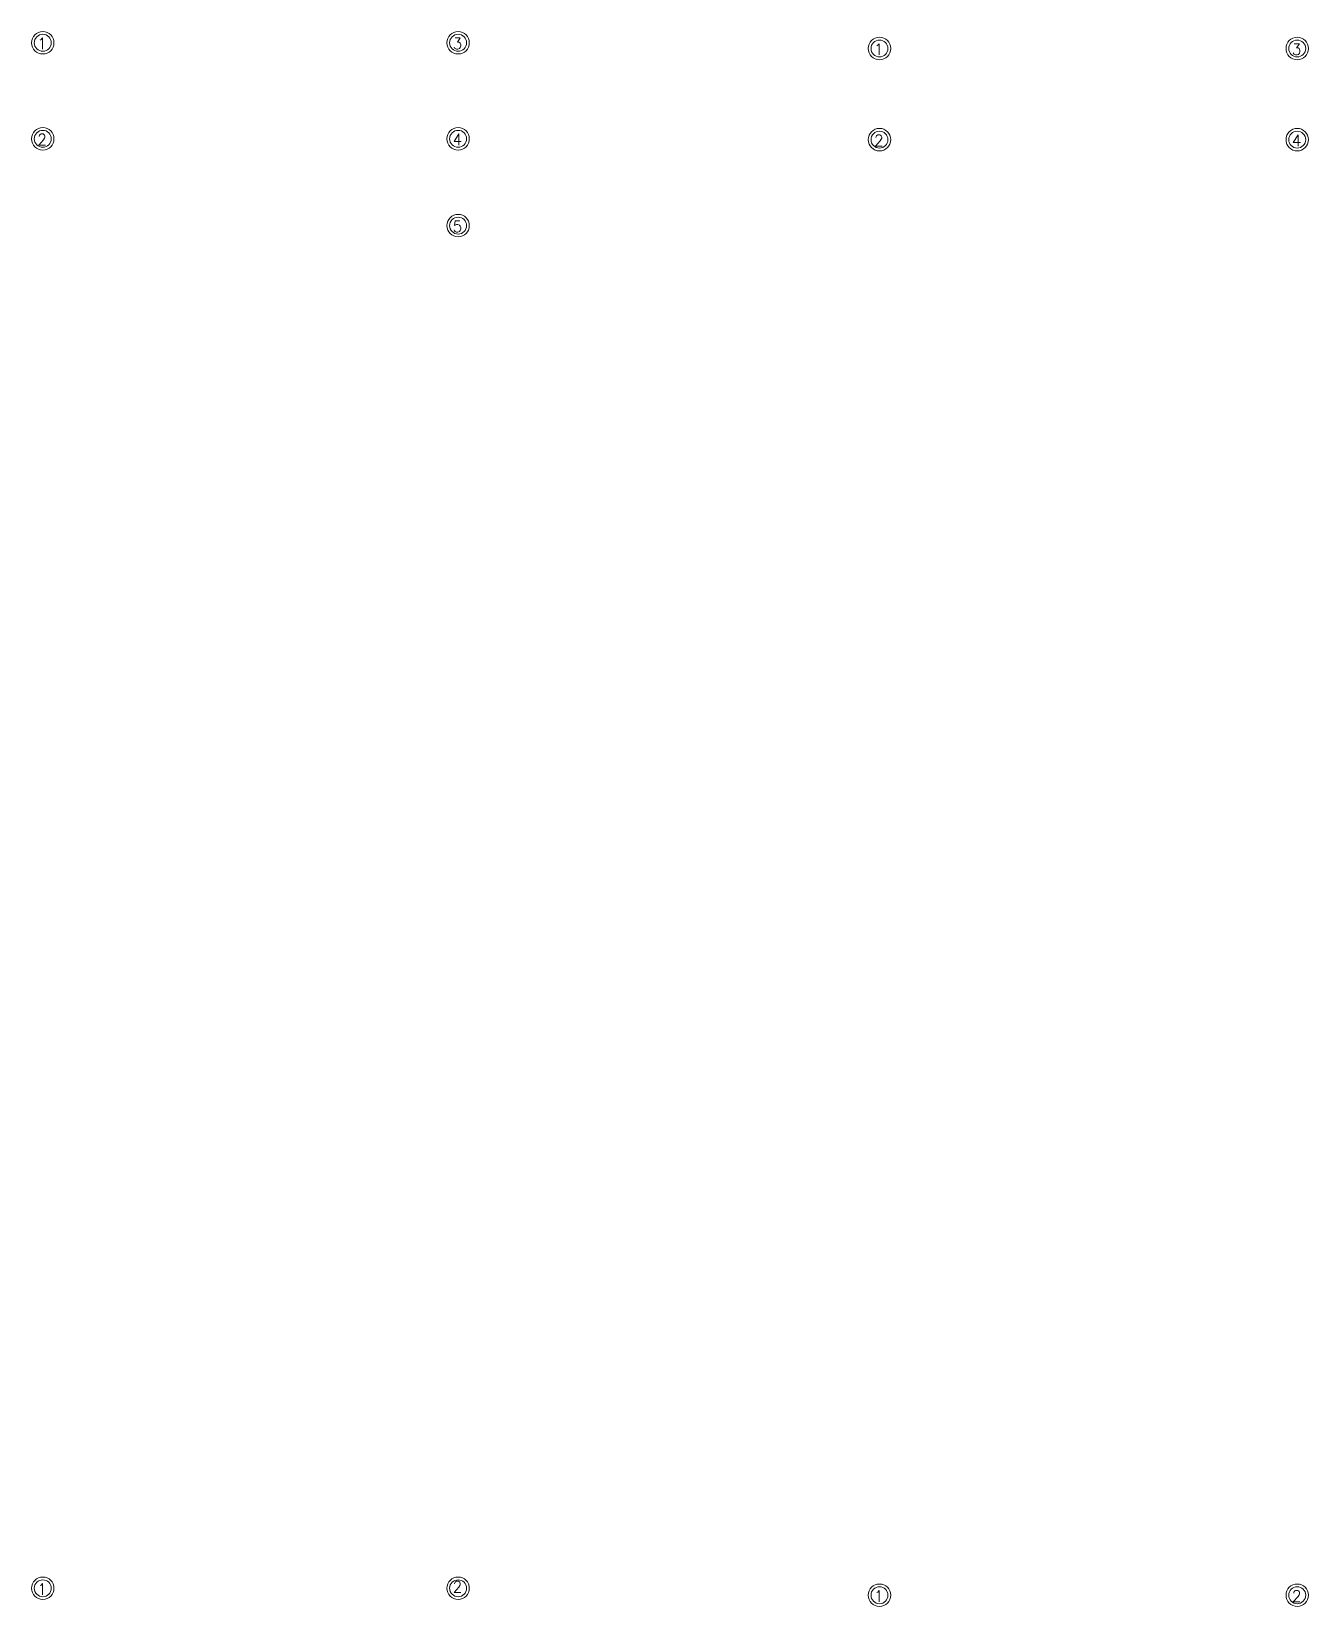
# Model space of a CAD drawing. Header units: millimetres. Extents: x 539 to 842, y -453 to -96.
# Drawn here: x 539.35 to 576.86, y -407.39 to -361.12 of the extents above; entities that cross this region are included whole.
import ezdxf

# ---------------------------------------------------------------- set-up
doc = ezdxf.new("R2010")
doc.units = ezdxf.units.MM
doc.header["$LTSCALE"] = 0.1
doc.linetypes.add('ACAD_ISO02W100', pattern=[15, 12, -3])
doc.linetypes.add('CONTINUA', pattern=[0])
for name, color, linetype, lineweight in [('00-Agua Caliente', 1, 'Continuous', 20), ('00-Agua Fria', 5, 'ACAD_ISO02W100', 20), ('00-Texto AF', 7, 'Continuous', 18)]:
    doc.layers.add(name, color=color, linetype=linetype, lineweight=lineweight)
doc.styles.add('Romans', font='romans.shx')

msp = doc.modelspace()

# ---------------------------------------------------------------- texts
at = {"layer": '00-Texto AF', "color": 18, "true_color": 0x000000, "style": 'Romans'}
for s, p in [('1', (539.52, -361.644)), ('3', (551.72, -361.644)), ('1', (564.097, -361.813)), ('3', (576.37, -361.813)), ('2', (539.52, -364.465)), ('4', (551.72, -364.465)), ('2', (564.097, -364.491)), ('4', (576.37, -364.491)), ('5', (551.72, -367.016)), ('1', (539.52, -407.04)), ('2', (551.72, -406.973)), ('1', (564.097, -407.245)), ('2', (576.37, -407.245))]:
    msp.add_text(s, height=0.33, rotation=360, dxfattribs=at).set_placement(p)

# ---------------------------------------------------------------- linework, layer by layer
at = {"layer": '00-Agua Caliente', "linetype": 'CONTINUA', "lineweight": 20}
for centre, radius in [((564.258, -361.624), 0.33), ((576.531, -361.624), 0.33), ((564.258, -361.624), 0.248), ((576.531, -361.624), 0.248), ((564.258, -364.302), 0.33), ((564.258, -364.302), 0.248), ((576.531, -364.302), 0.33), ((576.531, -364.302), 0.248), ((564.258, -407.056), 0.33), ((564.258, -407.056), 0.248), ((576.531, -407.056), 0.33), ((576.531, -407.056), 0.248)]:
    msp.add_circle(centre, radius, dxfattribs=at)
at = {"layer": '00-Agua Fria', "linetype": 'CONTINUA', "lineweight": 20}
for centre, radius in [((539.681, -361.455), 0.33), ((539.681, -361.455), 0.248), ((551.881, -361.455), 0.33), ((551.881, -361.455), 0.248), ((539.681, -364.276), 0.33), ((539.681, -364.276), 0.248), ((551.881, -364.276), 0.33), ((551.881, -364.276), 0.248), ((551.881, -366.827), 0.33), ((551.881, -366.827), 0.248), ((539.681, -406.851), 0.33), ((539.681, -406.851), 0.248), ((551.881, -406.851), 0.33), ((551.881, -406.851), 0.248)]:
    msp.add_circle(centre, radius, dxfattribs=at)

msp.set_redraw_order([(e.dxf.handle, doc.entitydb.next_handle()) for e in msp.query("TEXT MTEXT ATTDEF DIMENSION ARC_DIMENSION")])  # texts and dimensions are drawn at this point

doc.saveas('drawing.dxf')
